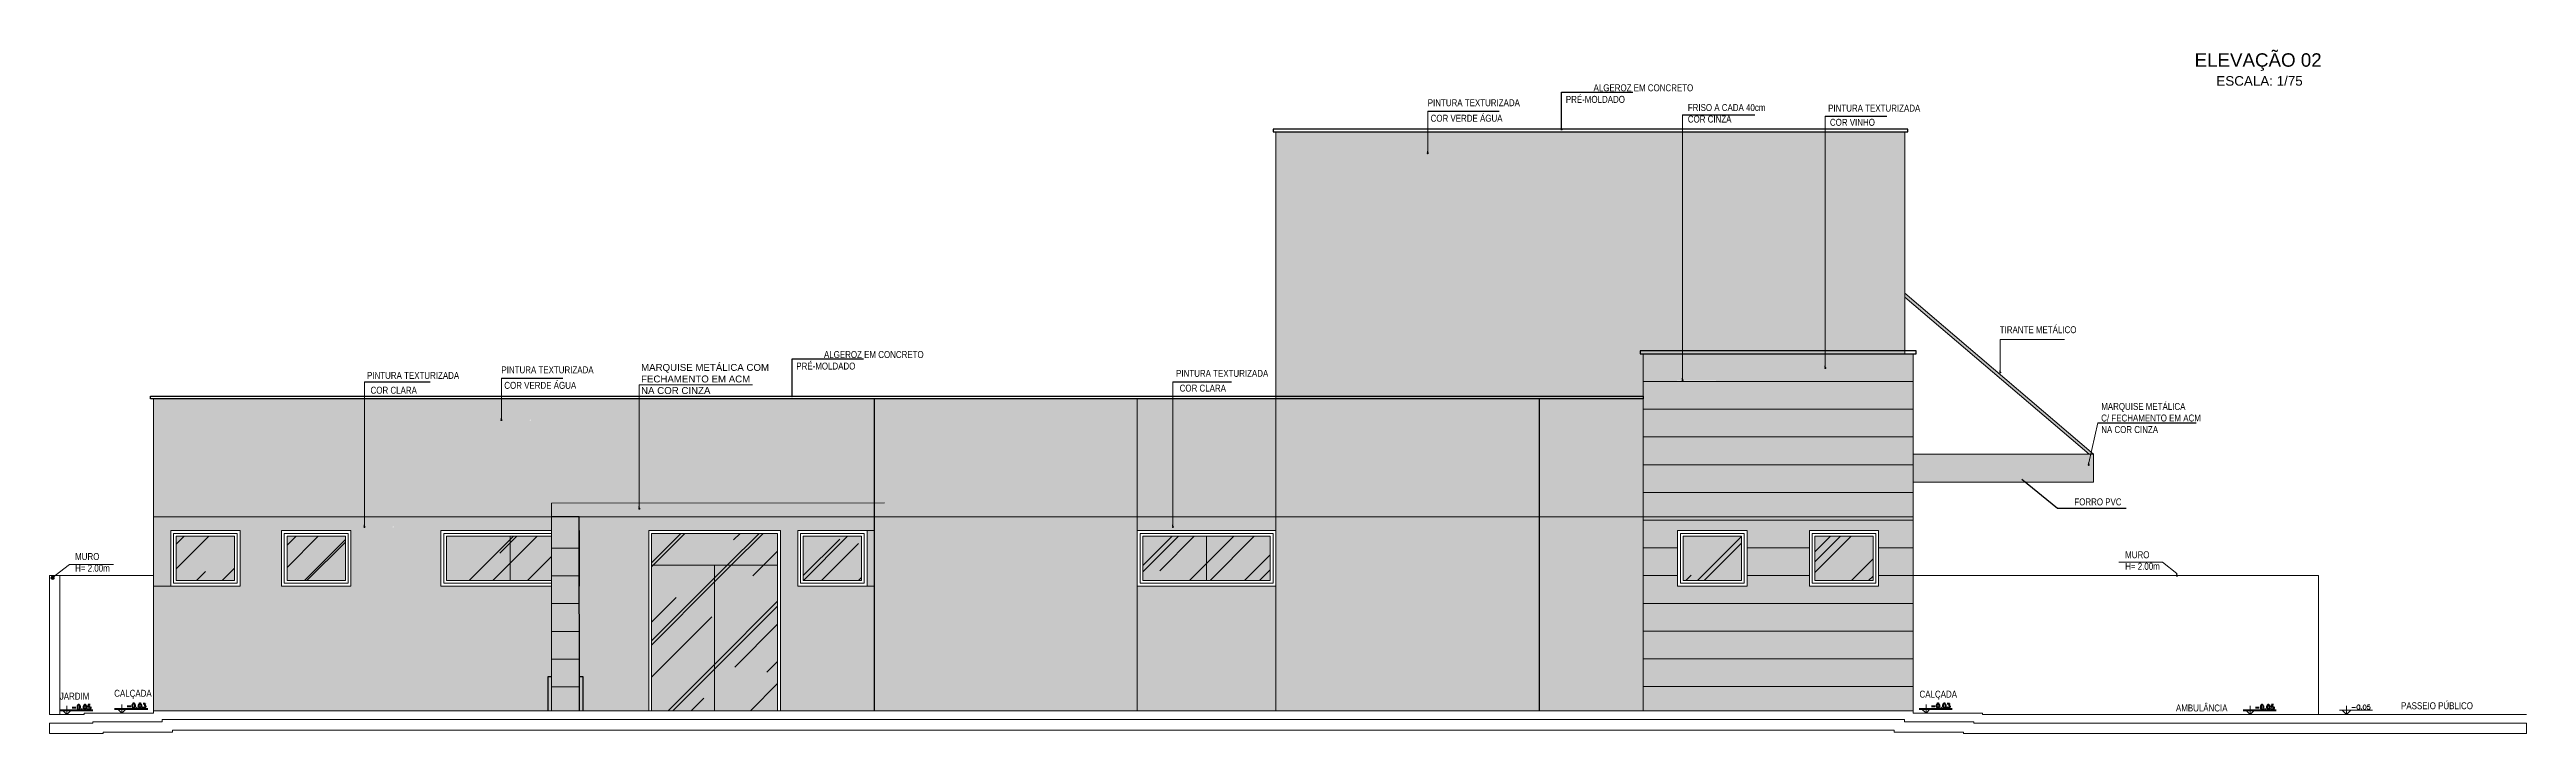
# Model space of a CAD drawing. Header units: inches. Extents: x 44775 to 44858.1, y 6760.4 to 6802.7.
# Drawn here: x 44780.32 to 44816.06, y 6771.89 to 6781.75 of the extents above; entities that cross this region are included whole.
import ezdxf

# ---------------------------------------------------------------- set-up
doc = ezdxf.new("R2010")
doc.units = ezdxf.units.IN
doc.header["$MEASUREMENT"] = 0
doc.layers.add('at_Entity', color=7, linetype='Continuous', lineweight=9)
for name, color, linetype in [('PA', 7, 'Continuous'), ('PENA3', 3, 'Continuous'), ('TEXTO 3', 2, 'Continuous'), ('TEXTO 4', 6, 'Continuous')]:
    doc.layers.add(name, color=color, linetype=linetype)
doc.styles.add('ARIAL', font='ARIALN.TTF')
doc.styles.add('style1', font='arial.ttf')
pattern_1 = [(45, (0.1073, 5.4537), (0.712763635, 1.900703028), [12.6, -1.68, 4.2, -0.84]), (45, (0.6003, 6.5407), (-1.383949392, 0.19601), [2.52, -0.2772, 5.04, -0.63]), (45, (-0.10056, 6.25556), (2.690682724, 3.486602117), [6.72, -1.176, 3.36, -0.84])]

msp = doc.modelspace()

# ---------------------------------------------------------------- texts
at = {"char_height": 0.1, "attachment_point": 7, "style": 'ARIAL'}
for s, insert in [('PINTURA TEXTURIZADA', (44800.2033, 6780.9298)), ('COR VERDE ÁGUA', (44800.2449, 6780.7064)), ('FRISO A CADA 40cm\\PCOR CINZA', (44803.9561, 6780.6941)), ('PINTURA TEXTURIZADA', (44805.9807, 6780.8515)), ('COR VINHO', (44806.0068, 6780.6477)), ('TIRANTE METÁLICO', (44808.4566, 6777.6573)), ('PINTURA TEXTURIZADA', (44784.8979, 6776.9979)), ('PINTURA TEXTURIZADA', (44786.8372, 6777.0785)), ('{\\fArial|b0|i0|c0|p34;MARQUISE METÁLICA COM\\PFECHAMENTO EM ACM\\PNA COR CINZA}', (44788.852, 6776.7803)), ('PINTURA TEXTURIZADA', (44796.5723, 6777.0279)), ('COR CLARA', (44784.9491, 6776.7849)), ('COR VERDE ÁGUA', (44786.8788, 6776.8551)), ('COR CLARA', (44796.6235, 6776.8149)), ('MARQUISE METÁLICA\\PC/ FECHAMENTO EM ACM\\PNA COR CINZA', (44809.921, 6776.2175)), ('MURO\\PH= 2.00m', (44780.6861, 6774.2197)), ('MURO\\PH= 2.00m', (44810.2668, 6774.2457)), ('JARDIM', (44780.4649, 6772.3732)), ('CALÇADA', (44781.2498, 6772.3858)), ('CALÇADA', (44807.2995, 6772.3732)), ('AMBULÂNCIA', (44810.9991, 6772.2034)), ('PASSEIO PÚBLICO', (44814.2476, 6772.2356))]:
    msp.add_mtext(s, dxfattribs=dict(at, insert=insert))
at = {"insert": (44809.5338, 6775.175), "char_height": 0.1, "width": 2.323553, "attachment_point": 7, "style": 'ARIAL'}
msp.add_mtext('FORRO PVC', dxfattribs=at)
at = {"layer": 'PA', "char_height": 0.1, "attachment_point": 7, "style": 'ARIAL'}
for insert in [(44802.196, 6780.9785), (44791.0916, 6777.1327)]:
    msp.add_mtext('^IALGEROZ EM CONCRETO\\PPRÉ-MOLDADO', dxfattribs=dict(at, insert=insert))
at = {"layer": 'TEXTO 3', "insert": (44812.2058, 6781.2952), "char_height": 0.138255, "attachment_point": 5}
msp.add_mtext('{\\fArial|b0|i0|c0|p34;\\C2;ESCALA: 1/75}', dxfattribs=at)
at = {"layer": 'TEXTO 4', "insert": (44812.1852, 6781.5678), "char_height": 0.193557, "attachment_point": 5, "style": 'style1'}
msp.add_mtext('ELEVAÇÃO 02', dxfattribs=at)

# ---------------------------------------------------------------- blocks, each defined once
blk = doc.blocks.new('_DOT')
at = {"color": 0, "linetype": 'ByBlock'}
blk.add_line((-0.5, 0), (-1, 0), dxfattribs=at)
at = {"color": 0, "linetype": 'ByBlock', "const_width": 0.5}
blk.add_lwpolyline([(-0.25, 0, 1), (0.25, 0, 1)], format="xyb", close=True, dxfattribs=at)
blk = doc.blocks.new('FREPOKF')
at = {"layer": 'at_Entity', "color": 0, "lineweight": 211}
for p, q in [((44807.185, 6766.789), (44807.661, 6766.789)), ((44807.365, 6766.828), (44807.418, 6766.828)), ((44807.441, 6766.853), (44807.439, 6766.836)), ((44807.439, 6766.836), (44807.439, 6766.828)), ((44807.439, 6766.828), (44807.441, 6766.813)), ((44807.447, 6766.861), (44807.441, 6766.853)), ((44807.441, 6766.813), (44807.447, 6766.804)), ((44807.456, 6766.864), (44807.447, 6766.861)), ((44807.447, 6766.804), (44807.456, 6766.802)), ((44807.462, 6766.864), (44807.456, 6766.864)), ((44807.456, 6766.802), (44807.462, 6766.802)), ((44807.471, 6766.861), (44807.462, 6766.864)), ((44807.462, 6766.802), (44807.471, 6766.804)), ((44807.477, 6766.853), (44807.471, 6766.861)), ((44807.471, 6766.804), (44807.477, 6766.813)), ((44807.481, 6766.836), (44807.477, 6766.853)), ((44807.477, 6766.813), (44807.481, 6766.828)), ((44807.481, 6766.828), (44807.481, 6766.836)), ((44807.505, 6766.806), (44807.5, 6766.804)), ((44807.5, 6766.804), (44807.505, 6766.802)), ((44807.507, 6766.804), (44807.505, 6766.806)), ((44807.505, 6766.802), (44807.507, 6766.804)), ((44807.53, 6766.853), (44807.528, 6766.836)), ((44807.528, 6766.836), (44807.528, 6766.828)), ((44807.528, 6766.828), (44807.53, 6766.813)), ((44807.536, 6766.861), (44807.53, 6766.853)), ((44807.53, 6766.813), (44807.536, 6766.804)), ((44807.545, 6766.864), (44807.536, 6766.861)), ((44807.536, 6766.804), (44807.545, 6766.802)), ((44807.551, 6766.864), (44807.545, 6766.864)), ((44807.545, 6766.802), (44807.551, 6766.802)), ((44807.56, 6766.861), (44807.551, 6766.864)), ((44807.551, 6766.802), (44807.56, 6766.804)), ((44807.566, 6766.853), (44807.56, 6766.861)), ((44807.56, 6766.804), (44807.566, 6766.813)), ((44807.57, 6766.836), (44807.566, 6766.853)), ((44807.566, 6766.813), (44807.57, 6766.828)), ((44807.57, 6766.828), (44807.57, 6766.836)), ((44807.591, 6766.806), (44807.587, 6766.813)), ((44807.593, 6766.804), (44807.591, 6766.806)), ((44807.593, 6766.864), (44807.625, 6766.864)), ((44807.602, 6766.802), (44807.593, 6766.804)), ((44807.61, 6766.802), (44807.602, 6766.802)), ((44807.625, 6766.864), (44807.608, 6766.84)), ((44807.608, 6766.84), (44807.617, 6766.84)), ((44807.621, 6766.804), (44807.61, 6766.802)), ((44807.617, 6766.84), (44807.623, 6766.836)), ((44807.625, 6766.811), (44807.621, 6766.804)), ((44807.623, 6766.836), (44807.625, 6766.834)), ((44807.625, 6766.834), (44807.629, 6766.825)), ((44807.629, 6766.819), (44807.625, 6766.811)), ((44807.629, 6766.825), (44807.629, 6766.819))]:
    blk.add_line(p, q, dxfattribs=at)
at = {"layer": 'at_Entity', "color": 0}
for p, q in [((44807.223, 6766.789), (44807.287, 6766.728)), ((44807.287, 6766.789), (44807.223, 6766.789)), ((44807.287, 6766.789), (44807.223, 6766.789)), ((44807.223, 6766.789), (44807.287, 6766.728)), ((44807.287, 6766.728), (44807.287, 6766.853)), ((44807.287, 6766.728), (44807.287, 6766.789)), ((44807.287, 6766.728), (44807.348, 6766.789))]:
    blk.add_line(p, q, dxfattribs=at)
blk = doc.blocks.new('EOIJF')
at = {"layer": 'at_Entity', "color": 0, "lineweight": 211}
for p, q in [((44811.862, 6766.768), (44812.338, 6766.768)), ((44812.039, 6766.809), (44812.094, 6766.809)), ((44812.118, 6766.832), (44812.115, 6766.817)), ((44812.115, 6766.817), (44812.115, 6766.809)), ((44812.115, 6766.809), (44812.118, 6766.794)), ((44812.124, 6766.84), (44812.118, 6766.832)), ((44812.118, 6766.794), (44812.124, 6766.785)), ((44812.132, 6766.844), (44812.124, 6766.84)), ((44812.124, 6766.785), (44812.132, 6766.781)), ((44812.139, 6766.844), (44812.132, 6766.844)), ((44812.132, 6766.781), (44812.139, 6766.781)), ((44812.147, 6766.84), (44812.139, 6766.844)), ((44812.139, 6766.781), (44812.147, 6766.785)), ((44812.154, 6766.832), (44812.147, 6766.84)), ((44812.147, 6766.785), (44812.154, 6766.794)), ((44812.156, 6766.817), (44812.154, 6766.832)), ((44812.154, 6766.794), (44812.156, 6766.809)), ((44812.156, 6766.809), (44812.156, 6766.817)), ((44812.181, 6766.787), (44812.177, 6766.785)), ((44812.177, 6766.785), (44812.181, 6766.781)), ((44812.183, 6766.785), (44812.181, 6766.787)), ((44812.181, 6766.781), (44812.183, 6766.785)), ((44812.206, 6766.832), (44812.204, 6766.817)), ((44812.204, 6766.817), (44812.204, 6766.809)), ((44812.204, 6766.809), (44812.206, 6766.794)), ((44812.213, 6766.84), (44812.206, 6766.832)), ((44812.206, 6766.794), (44812.213, 6766.785)), ((44812.221, 6766.844), (44812.213, 6766.84)), ((44812.213, 6766.785), (44812.221, 6766.781)), ((44812.228, 6766.844), (44812.221, 6766.844)), ((44812.221, 6766.781), (44812.228, 6766.781)), ((44812.236, 6766.84), (44812.228, 6766.844)), ((44812.228, 6766.781), (44812.236, 6766.785)), ((44812.242, 6766.832), (44812.236, 6766.84)), ((44812.236, 6766.785), (44812.242, 6766.794)), ((44812.247, 6766.817), (44812.242, 6766.832)), ((44812.242, 6766.794), (44812.247, 6766.809)), ((44812.247, 6766.809), (44812.247, 6766.817)), ((44812.266, 6766.787), (44812.264, 6766.794)), ((44812.27, 6766.844), (44812.266, 6766.817)), ((44812.266, 6766.817), (44812.27, 6766.819)), ((44812.27, 6766.785), (44812.266, 6766.787)), ((44812.3, 6766.844), (44812.27, 6766.844)), ((44812.27, 6766.819), (44812.278, 6766.823)), ((44812.278, 6766.781), (44812.27, 6766.785)), ((44812.278, 6766.823), (44812.287, 6766.823)), ((44812.287, 6766.781), (44812.278, 6766.781)), ((44812.287, 6766.823), (44812.295, 6766.819)), ((44812.295, 6766.785), (44812.287, 6766.781)), ((44812.295, 6766.819), (44812.302, 6766.815)), ((44812.302, 6766.789), (44812.295, 6766.785)), ((44812.302, 6766.815), (44812.306, 6766.804)), ((44812.306, 6766.8), (44812.302, 6766.789)), ((44812.306, 6766.804), (44812.306, 6766.8))]:
    blk.add_line(p, q, dxfattribs=at)
at = {"layer": 'at_Entity', "color": 0}
for p, q in [((44811.9, 6766.768), (44811.963, 6766.709)), ((44811.963, 6766.768), (44811.9, 6766.768)), ((44811.963, 6766.768), (44811.9, 6766.768)), ((44811.9, 6766.768), (44811.963, 6766.709)), ((44811.963, 6766.709), (44811.963, 6766.832)), ((44811.963, 6766.709), (44811.963, 6766.768)), ((44811.963, 6766.709), (44812.024, 6766.768))]:
    blk.add_line(p, q, dxfattribs=at)
blk = doc.blocks.new('RIJF')
at = {"layer": 'at_Entity', "color": 0}
for p, q in [((44813.25, 6766.768), (44813.728, 6766.768)), ((44813.29, 6766.768), (44813.351, 6766.709)), ((44813.351, 6766.768), (44813.29, 6766.768)), ((44813.351, 6766.768), (44813.29, 6766.768)), ((44813.29, 6766.768), (44813.351, 6766.709)), ((44813.351, 6766.709), (44813.351, 6766.832)), ((44813.351, 6766.709), (44813.351, 6766.768)), ((44813.351, 6766.709), (44813.415, 6766.768)), ((44813.43, 6766.809), (44813.485, 6766.809)), ((44813.508, 6766.832), (44813.504, 6766.817)), ((44813.504, 6766.817), (44813.504, 6766.809)), ((44813.504, 6766.809), (44813.508, 6766.794)), ((44813.514, 6766.84), (44813.508, 6766.832)), ((44813.508, 6766.794), (44813.514, 6766.785)), ((44813.523, 6766.844), (44813.514, 6766.84)), ((44813.514, 6766.785), (44813.523, 6766.781)), ((44813.529, 6766.844), (44813.523, 6766.844)), ((44813.523, 6766.781), (44813.529, 6766.781)), ((44813.537, 6766.84), (44813.529, 6766.844)), ((44813.529, 6766.781), (44813.537, 6766.785)), ((44813.544, 6766.832), (44813.537, 6766.84)), ((44813.537, 6766.785), (44813.544, 6766.794)), ((44813.546, 6766.817), (44813.544, 6766.832)), ((44813.544, 6766.794), (44813.546, 6766.809)), ((44813.546, 6766.809), (44813.546, 6766.817)), ((44813.569, 6766.787), (44813.567, 6766.785)), ((44813.567, 6766.785), (44813.569, 6766.781)), ((44813.573, 6766.785), (44813.569, 6766.787)), ((44813.569, 6766.781), (44813.573, 6766.785)), ((44813.597, 6766.832), (44813.595, 6766.817)), ((44813.595, 6766.817), (44813.595, 6766.809)), ((44813.595, 6766.809), (44813.597, 6766.794)), ((44813.603, 6766.84), (44813.597, 6766.832)), ((44813.597, 6766.794), (44813.603, 6766.785)), ((44813.612, 6766.844), (44813.603, 6766.84)), ((44813.603, 6766.785), (44813.612, 6766.781)), ((44813.618, 6766.844), (44813.612, 6766.844)), ((44813.612, 6766.781), (44813.618, 6766.781)), ((44813.626, 6766.84), (44813.618, 6766.844)), ((44813.618, 6766.781), (44813.626, 6766.785)), ((44813.633, 6766.832), (44813.626, 6766.84)), ((44813.626, 6766.785), (44813.633, 6766.794)), ((44813.635, 6766.817), (44813.633, 6766.832)), ((44813.633, 6766.794), (44813.635, 6766.809)), ((44813.635, 6766.809), (44813.635, 6766.817)), ((44813.656, 6766.787), (44813.654, 6766.794)), ((44813.66, 6766.844), (44813.656, 6766.817)), ((44813.656, 6766.817), (44813.66, 6766.819)), ((44813.66, 6766.785), (44813.656, 6766.787)), ((44813.69, 6766.844), (44813.66, 6766.844)), ((44813.66, 6766.819), (44813.669, 6766.823)), ((44813.669, 6766.781), (44813.66, 6766.785)), ((44813.669, 6766.823), (44813.677, 6766.823)), ((44813.677, 6766.781), (44813.669, 6766.781)), ((44813.677, 6766.823), (44813.686, 6766.819)), ((44813.686, 6766.785), (44813.677, 6766.781)), ((44813.686, 6766.819), (44813.692, 6766.815)), ((44813.692, 6766.789), (44813.686, 6766.785)), ((44813.692, 6766.815), (44813.694, 6766.804)), ((44813.694, 6766.8), (44813.692, 6766.789)), ((44813.694, 6766.804), (44813.694, 6766.8))]:
    blk.add_line(p, q, dxfattribs=at)
blk = doc.blocks.new('VORJG')
at = {"layer": 'at_Entity', "color": 0, "lineweight": 211}
for p, q in [((44780.358, 6766.768), (44780.834, 6766.768)), ((44780.537, 6766.809), (44780.59, 6766.809)), ((44780.614, 6766.832), (44780.611, 6766.817)), ((44780.611, 6766.817), (44780.611, 6766.809)), ((44780.611, 6766.809), (44780.614, 6766.794)), ((44780.62, 6766.84), (44780.614, 6766.832)), ((44780.614, 6766.794), (44780.62, 6766.785)), ((44780.628, 6766.844), (44780.62, 6766.84)), ((44780.62, 6766.785), (44780.628, 6766.781)), ((44780.635, 6766.844), (44780.628, 6766.844)), ((44780.628, 6766.781), (44780.635, 6766.781)), ((44780.643, 6766.84), (44780.635, 6766.844)), ((44780.635, 6766.781), (44780.643, 6766.785)), ((44780.65, 6766.832), (44780.643, 6766.84)), ((44780.643, 6766.785), (44780.65, 6766.794)), ((44780.652, 6766.817), (44780.65, 6766.832)), ((44780.65, 6766.794), (44780.652, 6766.809)), ((44780.652, 6766.809), (44780.652, 6766.817)), ((44780.677, 6766.787), (44780.673, 6766.785)), ((44780.673, 6766.785), (44780.677, 6766.781)), ((44780.679, 6766.785), (44780.677, 6766.787)), ((44780.677, 6766.781), (44780.679, 6766.785)), ((44780.702, 6766.832), (44780.7, 6766.817)), ((44780.7, 6766.817), (44780.7, 6766.809)), ((44780.7, 6766.809), (44780.702, 6766.794)), ((44780.709, 6766.84), (44780.702, 6766.832)), ((44780.702, 6766.794), (44780.709, 6766.785)), ((44780.717, 6766.844), (44780.709, 6766.84)), ((44780.709, 6766.785), (44780.717, 6766.781)), ((44780.724, 6766.844), (44780.717, 6766.844)), ((44780.717, 6766.781), (44780.724, 6766.781)), ((44780.732, 6766.84), (44780.724, 6766.844)), ((44780.724, 6766.781), (44780.732, 6766.785)), ((44780.738, 6766.832), (44780.732, 6766.84)), ((44780.732, 6766.785), (44780.738, 6766.794)), ((44780.743, 6766.817), (44780.738, 6766.832)), ((44780.738, 6766.794), (44780.743, 6766.809)), ((44780.743, 6766.809), (44780.743, 6766.817)), ((44780.762, 6766.787), (44780.76, 6766.794)), ((44780.766, 6766.844), (44780.762, 6766.817)), ((44780.762, 6766.817), (44780.766, 6766.819)), ((44780.766, 6766.785), (44780.762, 6766.787)), ((44780.796, 6766.844), (44780.766, 6766.844)), ((44780.766, 6766.819), (44780.774, 6766.823)), ((44780.774, 6766.781), (44780.766, 6766.785)), ((44780.774, 6766.823), (44780.783, 6766.823)), ((44780.783, 6766.781), (44780.774, 6766.781)), ((44780.783, 6766.823), (44780.793, 6766.819)), ((44780.793, 6766.785), (44780.783, 6766.781)), ((44780.793, 6766.819), (44780.798, 6766.815)), ((44780.798, 6766.789), (44780.793, 6766.785)), ((44780.798, 6766.815), (44780.802, 6766.804)), ((44780.802, 6766.8), (44780.798, 6766.789)), ((44780.802, 6766.804), (44780.802, 6766.8)), ((44781.149, 6766.789), (44781.627, 6766.789)), ((44781.329, 6766.828), (44781.384, 6766.828)), ((44781.407, 6766.853), (44781.403, 6766.836)), ((44781.403, 6766.836), (44781.403, 6766.828)), ((44781.403, 6766.828), (44781.407, 6766.813)), ((44781.413, 6766.861), (44781.407, 6766.853)), ((44781.407, 6766.813), (44781.413, 6766.804)), ((44781.422, 6766.864), (44781.413, 6766.861)), ((44781.413, 6766.804), (44781.422, 6766.802)), ((44781.428, 6766.864), (44781.422, 6766.864)), ((44781.422, 6766.802), (44781.428, 6766.802)), ((44781.437, 6766.861), (44781.428, 6766.864)), ((44781.428, 6766.802), (44781.437, 6766.804)), ((44781.443, 6766.853), (44781.437, 6766.861)), ((44781.437, 6766.804), (44781.443, 6766.813)), ((44781.445, 6766.836), (44781.443, 6766.853)), ((44781.443, 6766.813), (44781.445, 6766.828)), ((44781.445, 6766.828), (44781.445, 6766.836)), ((44781.468, 6766.806), (44781.466, 6766.804)), ((44781.466, 6766.804), (44781.468, 6766.802)), ((44781.473, 6766.804), (44781.468, 6766.806)), ((44781.468, 6766.802), (44781.473, 6766.804)), ((44781.496, 6766.853), (44781.494, 6766.836)), ((44781.494, 6766.836), (44781.494, 6766.828)), ((44781.494, 6766.828), (44781.496, 6766.813)), ((44781.502, 6766.861), (44781.496, 6766.853)), ((44781.496, 6766.813), (44781.502, 6766.804)), ((44781.511, 6766.864), (44781.502, 6766.861)), ((44781.502, 6766.804), (44781.511, 6766.802)), ((44781.517, 6766.864), (44781.511, 6766.864)), ((44781.511, 6766.802), (44781.517, 6766.802)), ((44781.526, 6766.861), (44781.517, 6766.864)), ((44781.517, 6766.802), (44781.526, 6766.804)), ((44781.532, 6766.853), (44781.526, 6766.861)), ((44781.526, 6766.804), (44781.532, 6766.813)), ((44781.534, 6766.836), (44781.532, 6766.853)), ((44781.532, 6766.813), (44781.534, 6766.828)), ((44781.534, 6766.828), (44781.534, 6766.836)), ((44781.555, 6766.806), (44781.553, 6766.813)), ((44781.559, 6766.804), (44781.555, 6766.806)), ((44781.559, 6766.864), (44781.591, 6766.864)), ((44781.568, 6766.802), (44781.559, 6766.804)), ((44781.576, 6766.802), (44781.568, 6766.802)), ((44781.591, 6766.864), (44781.574, 6766.84)), ((44781.574, 6766.84), (44781.583, 6766.84)), ((44781.585, 6766.804), (44781.576, 6766.802)), ((44781.583, 6766.84), (44781.589, 6766.836)), ((44781.591, 6766.811), (44781.585, 6766.804)), ((44781.589, 6766.836), (44781.591, 6766.834)), ((44781.591, 6766.834), (44781.593, 6766.825)), ((44781.593, 6766.819), (44781.591, 6766.811)), ((44781.593, 6766.825), (44781.593, 6766.819))]:
    blk.add_line(p, q, dxfattribs=at)
at = {"layer": 'at_Entity', "color": 0}
for p, q in [((44780.396, 6766.768), (44780.459, 6766.709)), ((44780.459, 6766.768), (44780.396, 6766.768)), ((44780.459, 6766.768), (44780.396, 6766.768)), ((44780.396, 6766.768), (44780.459, 6766.709)), ((44780.459, 6766.709), (44780.459, 6766.832)), ((44780.459, 6766.709), (44780.459, 6766.768)), ((44780.459, 6766.709), (44780.52, 6766.768)), ((44781.189, 6766.789), (44781.251, 6766.728)), ((44781.251, 6766.789), (44781.189, 6766.789)), ((44781.251, 6766.789), (44781.189, 6766.789)), ((44781.189, 6766.789), (44781.251, 6766.728)), ((44781.251, 6766.728), (44781.251, 6766.853)), ((44781.251, 6766.728), (44781.251, 6766.789)), ((44781.251, 6766.728), (44781.314, 6766.789))]:
    blk.add_line(p, q, dxfattribs=at)

# ---------------------------------------------------------------- hatches: boundary and pattern name
h = msp.add_hatch()
h.set_pattern_fill('AR-RROOF', color=256, scale=0.84, angle=45)
h.set_pattern_definition(pattern_1)
h.paths.add_polyline_path([(44782.9851, 6774.7317), (44782.1472, 6774.7317), (44782.145, 6774.7296), (44782.145, 6774.0926), (44782.9851, 6774.0926)])
h = msp.add_hatch()
h.set_pattern_fill('AR-RROOF', color=256, scale=0.84, angle=45)
h.set_pattern_definition(pattern_1)
h.paths.add_polyline_path([(44784.5849, 6774.7317), (44783.7469, 6774.7317), (44783.7448, 6774.7296), (44783.7448, 6774.0926), (44784.5849, 6774.0926)])
h = msp.add_hatch()
h.set_pattern_fill('AR-RROOF', color=256, scale=0.84, angle=45)
h.set_pattern_definition(pattern_1)
h.paths.add_polyline_path([(44786.9633, 6774.7317), (44786.0449, 6774.7317), (44786.0449, 6774.0926), (44786.9633, 6774.0926)])
h = msp.add_hatch()
h.set_pattern_fill('AR-RROOF', color=256, scale=0.84, angle=45)
h.set_pattern_definition(pattern_1)
h.paths.add_polyline_path([(44787.562, 6774.7317), (44786.9633, 6774.7317), (44786.9633, 6774.0926), (44787.562, 6774.0926)])
h = msp.add_hatch()
h.set_pattern_fill('AR-RROOF', color=256, scale=0.84, angle=45)
h.set_pattern_definition(pattern_1)
h.paths.add_polyline_path([(44790.823, 6774.7719), (44789.0032, 6774.7719), (44789.0032, 6774.3127), (44790.823, 6774.3127)])
h = msp.add_hatch()
h.set_pattern_fill('AR-RROOF', color=256, scale=0.84, angle=45)
h.set_pattern_definition(pattern_1)
h.paths.add_polyline_path([(44792.0334, 6774.7317), (44791.1933, 6774.7317), (44791.1933, 6774.0926), (44792.0334, 6774.0926)])
h = msp.add_hatch()
h.set_pattern_fill('AR-RROOF', color=256, scale=0.84, angle=45)
h.set_pattern_definition(pattern_1)
h.paths.add_polyline_path([(44797.0125, 6774.7317), (44796.092, 6774.7317), (44796.092, 6774.0926), (44797.0125, 6774.0926)])
h = msp.add_hatch()
h.set_pattern_fill('AR-RROOF', color=256, scale=0.84, angle=45)
h.set_pattern_definition(pattern_1)
h.paths.add_polyline_path([(44797.9309, 6774.7317), (44797.0125, 6774.7317), (44797.0125, 6774.0926), (44797.9309, 6774.0926)])
h = msp.add_hatch()
h.set_pattern_fill('AR-RROOF', color=256, scale=0.84, angle=45)
h.set_pattern_definition(pattern_1)
h.paths.add_polyline_path([(44804.7298, 6774.7317), (44803.8919, 6774.7317), (44803.8897, 6774.7296), (44803.8897, 6774.0926), (44804.7298, 6774.0926)])
h = msp.add_hatch()
h.set_pattern_fill('AR-RROOF', color=256, scale=0.84, angle=45)
h.set_pattern_definition(pattern_1)
h.paths.add_polyline_path([(44806.63, 6774.7317), (44805.79, 6774.7317), (44805.79, 6774.0926), (44806.63, 6774.0926)])
h = msp.add_hatch()
h.set_pattern_fill('AR-RROOF', color=256, scale=0.84, angle=45)
h.set_pattern_definition(pattern_1)
h.paths.add_polyline_path([(44789.9131, 6774.3127), (44789.0032, 6774.3127), (44789.0032, 6772.2114), (44789.9131, 6772.2114)])
h = msp.add_hatch()
h.set_pattern_fill('AR-RROOF', color=256, scale=0.84, angle=45)
h.set_pattern_definition(pattern_1)
h.paths.add_polyline_path([(44790.823, 6774.3127), (44789.9131, 6774.3127), (44789.9131, 6772.2114), (44790.823, 6772.2114)])
at = {"true_color": 0x727679}
h = msp.add_hatch(color=8, dxfattribs=at)
h.dxf.hatch_style = 1
h.paths.add_polyline_path([(44787.562, 6772.7099), (44787.5111, 6772.7099), (44787.5111, 6772.2099), (44787.562, 6772.2099)])
h.paths.add_polyline_path([(44788.0108, 6772.7099), (44787.9621, 6772.7099), (44787.9621, 6772.2099), (44788.0108, 6772.2099)])
at = {"layer": 'at_Entity', "true_color": 0xaca072}
h = msp.add_hatch(color=33, dxfattribs=at)
h.dxf.hatch_style = 1
h.paths.add_polyline_path([(44803.8813, 6780.5614), (44800.2036, 6780.5614), (44800.2036, 6780.2842), (44800.2036, 6780.2617, -1), (44800.2036, 6780.2467, -1), (44800.2036, 6780.2617), (44800.2036, 6780.2842), (44800.2036, 6780.5614), (44798.0113, 6780.5614), (44798.0113, 6776.7123), (44802.6095, 6776.7123), (44803.3099, 6776.7123), (44803.3099, 6777.3619), (44803.8813, 6777.3619)])
h = msp.add_hatch(color=33, dxfattribs=at)
h.dxf.hatch_style = 1
h.paths.add_polyline_path([(44805.9402, 6780.5614), (44803.8813, 6780.5614), (44803.8813, 6777.3619), (44805.9402, 6777.3619)])
h = msp.add_hatch(color=33, dxfattribs=at)
h.dxf.hatch_style = 1
h.paths.add_polyline_path([(44807.0892, 6780.5614), (44805.9402, 6780.5614), (44805.9402, 6777.3619), (44807.0892, 6777.3619)])
h = msp.add_hatch(color=33, dxfattribs=at)
h.dxf.hatch_style = 1
h.paths.add_polyline_path([(44785.2768, 6776.7123), (44781.8149, 6776.7123), (44781.8149, 6775.011), (44785.2768, 6775.011)])
h = msp.add_hatch(color=33, dxfattribs=at)
h.dxf.hatch_style = 1
h.paths.add_polyline_path([(44792.2133, 6776.7123), (44785.2768, 6776.7123), (44785.2768, 6775.011), (44792.2133, 6775.011)])
h.paths.add_polyline_path([(44787.2532, 6776.3976, -1), (44787.2532, 6776.4126, -1)], flags=16)
h = msp.add_hatch(color=33, dxfattribs=at)
h.dxf.hatch_style = 1
h.paths.add_polyline_path([(44796.0116, 6776.7123), (44792.2133, 6776.7123), (44792.2133, 6775.011), (44796.0116, 6775.011)])
h = msp.add_hatch(color=33, dxfattribs=at)
h.dxf.hatch_style = 1
h.paths.add_polyline_path([(44801.8096, 6776.7123), (44798.0113, 6776.7123), (44798.0113, 6775.011), (44801.8096, 6775.011)])
h = msp.add_hatch(color=33, dxfattribs=at)
h.dxf.hatch_style = 1
h.paths.add_polyline_path([(44803.3099, 6776.7123), (44801.8096, 6776.7123), (44801.8096, 6775.011), (44802.6095, 6775.011), (44803.3099, 6775.011)])
at = {"layer": 'PA'}
h = msp.add_hatch(color=253, dxfattribs=at)
h.dxf.hatch_style = 1
h.paths.add_polyline_path([(44807.0892, 6778.2338), (44807.0892, 6778.1787), (44809.7449, 6775.9124), (44809.7691, 6775.9124), (44809.7756, 6775.9404)])
at = {"layer": 'PA', "true_color": 0x4f7538}
h = msp.add_hatch(color=87, dxfattribs=at)
h.dxf.hatch_style = 1
h.paths.add_polyline_path([(44803.8813, 6777.3619), (44803.3099, 6777.3619), (44803.3099, 6776.962), (44803.8813, 6776.9732, -0.9997033), (44803.8813, 6776.9882), (44803.8813, 6777.0107)])
h = msp.add_hatch(color=87, dxfattribs=at)
h.dxf.hatch_style = 1
h.paths.add_polyline_path([(44805.9402, 6777.187), (44805.9402, 6777.3619), (44803.8813, 6777.3619), (44803.8813, 6777.0107), (44803.8813, 6776.9882, -1.0002968), (44803.8813, 6776.9732), (44807.2098, 6776.962), (44807.2098, 6777.3619), (44805.9402, 6777.3619), (44805.9402, 6777.187), (44805.9402, 6777.1645, -1), (44805.9402, 6777.1495, -1), (44805.9402, 6777.1645)])
h = msp.add_hatch(color=87, dxfattribs=at)
h.dxf.hatch_style = 1
h.paths.add_polyline_path([(44807.2098, 6776.962), (44803.3099, 6776.962), (44803.3099, 6776.5621), (44807.2098, 6776.5621)])
at = {"layer": 'PA', "true_color": 0xd1cfbd}
h = msp.add_hatch(color=9, dxfattribs=at)
h.dxf.hatch_style = 1
h.paths.add_polyline_path([(44798.0113, 6776.7123), (44796.5258, 6776.7123), (44796.5258, 6774.8946), (44796.5258, 6774.8721, -1), (44796.5258, 6774.8571, -1), (44796.5258, 6774.8721), (44796.5258, 6774.8946), (44796.5258, 6776.7123), (44796.0116, 6776.7123), (44796.0116, 6774.8121), (44798.0113, 6774.8121)])
at = {"layer": 'PA', "true_color": 0x4f7538}
h = msp.add_hatch(color=87, dxfattribs=at)
h.dxf.hatch_style = 1
h.paths.add_polyline_path([(44807.2098, 6776.5621), (44803.3099, 6776.5621), (44803.3099, 6776.1621), (44807.2098, 6776.1621)])
h = msp.add_hatch(color=87, dxfattribs=at)
h.dxf.hatch_style = 1
h.paths.add_polyline_path([(44807.2098, 6776.1621), (44803.3099, 6776.1621), (44803.3099, 6775.7622), (44807.2098, 6775.7622)])
h = msp.add_hatch(color=87, dxfattribs=at)
h.dxf.hatch_style = 1
h.paths.add_polyline_path([(44807.2098, 6775.7622), (44803.3099, 6775.7622), (44803.3099, 6775.3623), (44807.2098, 6775.3623)])
at = {"layer": 'PA'}
h = msp.add_hatch(color=252, dxfattribs=at)
h.dxf.hatch_style = 1
h.paths.add_polyline_path([(44809.8084, 6775.9124), (44809.7691, 6775.9124), (44809.7407, 6775.7897), (44809.7407, 6775.7672, -1), (44809.7407, 6775.7522, -1), (44809.7407, 6775.7672), (44809.7407, 6775.7897), (44809.7691, 6775.9124), (44807.2098, 6775.9124), (44807.2098, 6775.5125), (44809.8084, 6775.5125)])
at = {"layer": 'PA', "true_color": 0x4f7538}
h = msp.add_hatch(color=87, dxfattribs=at)
h.dxf.hatch_style = 1
h.paths.add_polyline_path([(44807.2098, 6775.3623), (44803.3099, 6775.3623), (44803.3099, 6774.9623), (44807.2098, 6774.9623)])
at = {"layer": 'PA', "true_color": 0xd1cfbd}
h = msp.add_hatch(color=9, dxfattribs=at)
h.dxf.hatch_style = 1
edge = h.paths.add_edge_path()
edge.add_line((44788.963, 6774.8121), (44790.8632, 6774.8121))
edge.add_line((44790.8632, 6774.8121), (44790.8632, 6772.2114))
edge.add_line((44790.8632, 6772.2114), (44792.2133, 6772.2114))
edge.add_line((44792.2133, 6772.2114), (44792.2133, 6774.0122))
edge.add_line((44792.2133, 6774.0122), (44792.1138, 6774.0122))
edge.add_line((44792.1138, 6774.0122), (44791.1129, 6774.0122))
edge.add_line((44791.1129, 6774.0122), (44791.1129, 6774.8121))
edge.add_line((44791.1129, 6774.8121), (44792.1138, 6774.8121))
edge.add_line((44792.1138, 6774.8121), (44792.2133, 6774.8121))
edge.add_line((44792.2133, 6774.8121), (44792.2133, 6775.011))
edge.add_line((44792.2133, 6775.011), (44785.2768, 6775.011))
edge.add_line((44785.2768, 6775.011), (44785.2768, 6774.8946))
edge.add_line((44785.2768, 6774.8946), (44785.2768, 6774.8721))
edge.add_arc((44785.2768, 6774.8646), 0.0075, -89.96599, 90.03401, ccw=False)
edge.add_arc((44785.2768, 6774.8646), 0.0075, 90.03401, 270.03401, ccw=False)
edge.add_line((44785.2768, 6774.8721), (44785.2768, 6774.8946))
edge.add_line((44785.2768, 6774.8946), (44785.2768, 6775.011))
edge.add_line((44785.2768, 6775.011), (44781.8149, 6775.011))
edge.add_line((44781.8149, 6775.011), (44781.8149, 6774.0122))
edge.add_line((44781.8149, 6774.0122), (44782.0646, 6774.0122))
edge.add_line((44782.0646, 6774.0122), (44782.0646, 6774.8121))
edge.add_line((44782.0646, 6774.8121), (44783.0655, 6774.8121))
edge.add_line((44783.0655, 6774.8121), (44783.0655, 6774.0122))
edge.add_line((44783.0655, 6774.0122), (44782.0646, 6774.0122))
edge.add_line((44782.0646, 6774.0122), (44781.8149, 6774.0122))
edge.add_line((44781.8149, 6774.0122), (44781.8149, 6773.9127))
edge.add_line((44781.8149, 6773.9127), (44781.8149, 6772.2114))
edge.add_line((44781.8149, 6772.2114), (44788.963, 6772.2114))
edge.add_line((44788.963, 6772.2114), (44788.963, 6774.8121))
h.paths.add_polyline_path([(44785.9645, 6774.0122), (44785.9645, 6774.8121), (44787.9642, 6774.8121), (44787.9642, 6774.0122)], flags=16)
h.paths.add_polyline_path([(44786.0047, 6774.0524), (44786.0047, 6774.7719), (44787.924, 6774.7719), (44787.924, 6774.0524)], flags=0)
h.paths.add_polyline_path([(44786.0449, 6774.0926), (44786.0449, 6774.7317), (44787.8838, 6774.7317), (44787.8838, 6774.0926)], flags=0)
h.paths.add_polyline_path([(44786.9633, 6774.0926), (44786.0449, 6774.0926), (44786.0449, 6774.7317), (44786.9633, 6774.7317), (44787.8838, 6774.7317), (44787.8838, 6774.0926)], flags=0)
h.paths.add_polyline_path([(44784.6653, 6774.0122), (44783.6644, 6774.0122), (44783.6644, 6774.8121), (44784.6653, 6774.8121)], flags=16)
h.paths.add_polyline_path([(44784.6251, 6774.0524), (44783.7046, 6774.0524), (44783.7046, 6774.7719), (44784.6251, 6774.7719)], flags=0)
h.paths.add_polyline_path([(44784.5849, 6774.0926), (44783.7448, 6774.0926), (44783.7448, 6774.7317), (44784.5849, 6774.7317)], flags=0)
at = {"layer": 'PA', "true_color": 0x85856b}
h = msp.add_hatch(color=8, dxfattribs=at)
h.dxf.hatch_style = 1
h.paths.add_polyline_path([(44792.3641, 6775.2102), (44789.659, 6775.2102), (44789.5706, 6775.0112), (44792.3641, 6775.0112)])
h.paths.add_polyline_path([(44789.659, 6775.2102), (44787.5609, 6775.2098), (44787.5609, 6775.0107), (44789.5706, 6775.0112)])
at = {"layer": 'PA', "true_color": 0x4f7538}
h = msp.add_hatch(color=87, dxfattribs=at)
h.dxf.hatch_style = 1
h.paths.add_polyline_path([(44787.9621, 6772.5593), (44787.562, 6772.5593), (44787.562, 6772.2099), (44787.9621, 6772.2099)])
h.paths.add_polyline_path([(44787.9621, 6772.9594), (44787.562, 6772.9594), (44787.562, 6772.5593), (44787.9621, 6772.5593)])
h.paths.add_polyline_path([(44787.9621, 6773.3596), (44787.562, 6773.3596), (44787.562, 6772.9594), (44787.9621, 6772.9594)])
h.paths.add_polyline_path([(44787.9621, 6773.7598), (44787.562, 6773.7598), (44787.562, 6773.3596), (44787.9621, 6773.3596)])
h.paths.add_polyline_path([(44787.9621, 6774.16), (44787.562, 6774.16), (44787.562, 6773.7598), (44787.9621, 6773.7598)])
h.paths.add_polyline_path([(44787.9621, 6774.5602), (44787.562, 6774.5602), (44787.562, 6774.16), (44787.9621, 6774.16)])
h.paths.add_polyline_path([(44787.9621, 6775.011), (44787.562, 6775.011), (44787.562, 6774.5602), (44787.9621, 6774.5602)])
at = {"layer": 'PA', "true_color": 0xd1cfbd}
h = msp.add_hatch(color=9, dxfattribs=at)
h.dxf.hatch_style = 1
h.paths.add_polyline_path([(44796.0116, 6775.011), (44792.2133, 6775.011), (44792.2133, 6772.2114), (44796.0116, 6772.2114)])
h = msp.add_hatch(color=9, dxfattribs=at)
h.dxf.hatch_style = 1
h.paths.add_polyline_path([(44801.8096, 6775.011), (44798.0113, 6775.011), (44798.0113, 6772.2114), (44801.8096, 6772.2114)])
h = msp.add_hatch(color=9, dxfattribs=at)
h.dxf.hatch_style = 1
h.paths.add_polyline_path([(44803.3099, 6775.011), (44801.8096, 6775.011), (44801.8096, 6772.2114), (44803.3099, 6772.2114)])
at = {"layer": 'PA', "true_color": 0x4f7538}
h = msp.add_hatch(color=87, dxfattribs=at)
h.dxf.hatch_style = 1
h.paths.add_polyline_path([(44807.2098, 6774.9623), (44803.3099, 6774.9623), (44803.3099, 6774.5624), (44803.8093, 6774.5624), (44803.8093, 6774.8121), (44804.8102, 6774.8121), (44804.8102, 6774.5624), (44805.7096, 6774.5624), (44805.7096, 6774.8121), (44806.7083, 6774.8121), (44806.7083, 6774.5624), (44807.2098, 6774.5624)])
at = {"layer": 'PA', "true_color": 0xb8c9d1}
h = msp.add_hatch(color=9, dxfattribs=at)
h.dxf.hatch_style = 1
h.paths.add_polyline_path([(44782.9851, 6774.7317), (44782.1472, 6774.7317), (44782.145, 6774.7296), (44782.145, 6774.0926), (44782.9851, 6774.0926)])
h = msp.add_hatch(color=9, dxfattribs=at)
h.dxf.hatch_style = 1
h.paths.add_polyline_path([(44784.5849, 6774.7317), (44783.7469, 6774.7317), (44783.7448, 6774.7296), (44783.7448, 6774.0926), (44784.5849, 6774.0926)])
h = msp.add_hatch(color=9, dxfattribs=at)
h.dxf.hatch_style = 1
h.paths.add_polyline_path([(44786.9633, 6774.7317), (44786.0449, 6774.7317), (44786.0449, 6774.0926), (44786.9633, 6774.0926)])
h = msp.add_hatch(color=9, dxfattribs=at)
h.dxf.hatch_style = 1
h.paths.add_polyline_path([(44787.562, 6774.7317), (44786.9633, 6774.7317), (44786.9633, 6774.0926), (44787.562, 6774.0926)])
h = msp.add_hatch(color=9, dxfattribs=at)
h.dxf.hatch_style = 1
h.paths.add_polyline_path([(44790.823, 6774.7719), (44789.0032, 6774.7719), (44789.0032, 6774.3127), (44790.823, 6774.3127)])
h = msp.add_hatch(color=9, dxfattribs=at)
h.dxf.hatch_style = 1
h.paths.add_polyline_path([(44792.0334, 6774.7317), (44791.1933, 6774.7317), (44791.1933, 6774.7296), (44791.1933, 6774.0926), (44792.0334, 6774.0926)])
at = {"layer": 'PA', "true_color": 0xd1cfbd}
h = msp.add_hatch(color=9, dxfattribs=at)
h.dxf.hatch_style = 1
h.paths.add_polyline_path([(44792.2133, 6774.8121), (44792.1138, 6774.8121), (44792.1138, 6774.0122), (44792.2133, 6774.0122)])
at = {"layer": 'PA', "true_color": 0xb8c9d1}
h = msp.add_hatch(color=9, dxfattribs=at)
h.dxf.hatch_style = 1
h.paths.add_polyline_path([(44797.0125, 6774.7317), (44796.092, 6774.7317), (44796.092, 6774.0926), (44797.0125, 6774.0926)])
h = msp.add_hatch(color=9, dxfattribs=at)
h.dxf.hatch_style = 1
h.paths.add_polyline_path([(44797.9309, 6774.7317), (44797.0125, 6774.7317), (44797.0125, 6774.0926), (44797.9309, 6774.0926)])
h = msp.add_hatch(color=9, dxfattribs=at)
h.dxf.hatch_style = 1
h.paths.add_polyline_path([(44804.7298, 6774.7317), (44803.8919, 6774.7317), (44803.8897, 6774.7296), (44803.8897, 6774.0926), (44804.7298, 6774.0926)])
h = msp.add_hatch(color=9, dxfattribs=at)
h.dxf.hatch_style = 1
h.paths.add_polyline_path([(44806.63, 6774.7317), (44805.79, 6774.7317), (44805.79, 6774.0926), (44806.63, 6774.0926)])
h = msp.add_hatch(color=9, dxfattribs=at)
h.dxf.hatch_style = 1
h.paths.add_polyline_path([(44789.9131, 6774.3127), (44789.0032, 6774.3127), (44789.0032, 6772.2114), (44789.9131, 6772.2114)])
h = msp.add_hatch(color=9, dxfattribs=at)
h.dxf.hatch_style = 1
h.paths.add_polyline_path([(44790.823, 6774.3127), (44789.9131, 6774.3127), (44789.9131, 6772.2114), (44790.823, 6772.2114)])
at = {"layer": 'PA', "true_color": 0x4f7538}
h = msp.add_hatch(color=87, dxfattribs=at)
h.dxf.hatch_style = 1
h.paths.add_polyline_path([(44803.8093, 6774.5624), (44803.3099, 6774.5624), (44803.3099, 6774.1624), (44803.8093, 6774.1624)])
h = msp.add_hatch(color=87, dxfattribs=at)
h.dxf.hatch_style = 1
h.paths.add_polyline_path([(44805.7096, 6774.5624), (44804.8102, 6774.5624), (44804.8102, 6774.1624), (44805.7096, 6774.1624)])
h = msp.add_hatch(color=87, dxfattribs=at)
h.dxf.hatch_style = 1
h.paths.add_polyline_path([(44807.2098, 6774.5624), (44806.7083, 6774.5624), (44806.7083, 6774.1624), (44807.2098, 6774.1624)])
at = {"layer": 'PA', "true_color": 0xd1cfbd}
h = msp.add_hatch(color=9, dxfattribs=at)
h.dxf.hatch_style = 1
h.paths.add_polyline_path([(44798.0113, 6774.0122), (44796.0116, 6774.0122), (44796.0116, 6772.2114), (44798.0113, 6772.2114)])
at = {"layer": 'PA', "true_color": 0x4f7538}
h = msp.add_hatch(color=87, dxfattribs=at)
h.dxf.hatch_style = 1
h.paths.add_polyline_path([(44805.7096, 6774.1624), (44804.8102, 6774.1624), (44804.8102, 6774.0122), (44803.8093, 6774.0122), (44803.8093, 6774.1624), (44803.3099, 6774.1624), (44803.3099, 6773.7625), (44807.2098, 6773.7625), (44807.2098, 6774.1624), (44806.7083, 6774.1624), (44806.7083, 6774.0122), (44805.7096, 6774.0122)])
h = msp.add_hatch(color=87, dxfattribs=at)
h.dxf.hatch_style = 1
h.paths.add_polyline_path([(44807.2098, 6773.7625), (44803.3099, 6773.7625), (44803.3099, 6773.3626), (44807.2098, 6773.3626)])
h = msp.add_hatch(color=87, dxfattribs=at)
h.dxf.hatch_style = 1
h.paths.add_polyline_path([(44807.2098, 6773.3626), (44803.3099, 6773.3626), (44803.3099, 6772.9626), (44807.2098, 6772.9626)])
h = msp.add_hatch(color=87, dxfattribs=at)
h.dxf.hatch_style = 1
h.paths.add_polyline_path([(44807.2098, 6772.9626), (44803.3099, 6772.9626), (44803.3099, 6772.5627), (44807.2098, 6772.5627)])
h = msp.add_hatch(color=87, dxfattribs=at)
h.dxf.hatch_style = 1
h.paths.add_polyline_path([(44807.2098, 6772.5627), (44803.3099, 6772.5627), (44803.3099, 6772.2114), (44807.2098, 6772.2114)])

# ---------------------------------------------------------------- linework, layer by layer
for p, q in [((44800.2036, 6780.8598), (44801.2343, 6780.8598)), ((44803.8813, 6780.8069), (44804.9209, 6780.8069)), ((44805.9402, 6780.79), (44806.8301, 6780.79)), ((44784.861, 6776.9578), (44785.8075, 6776.9578)), ((44786.8374, 6777.0086), (44787.7222, 6777.0086)), ((44796.5258, 6776.9578), (44797.3736, 6776.9578)), ((44809.874, 6776.3653), (44811.2928, 6776.3653)), ((44808.7744, 6775.5559), (44809.2924, 6775.1349)), ((44787.9611, 6775.011), (44787.5609, 6775.011)), ((44787.9621, 6772.2099), (44787.9611, 6775.011)), ((44809.2924, 6775.1349), (44809.8651, 6775.1349)), ((44809.8651, 6775.1349), (44810.2809, 6775.1349)), ((44787.5111, 6772.2099), (44787.5111, 6772.7099)), ((44787.5111, 6772.7099), (44787.562, 6772.7099)), ((44787.9621, 6772.7099), (44788.0108, 6772.7099)), ((44788.0108, 6772.7099), (44788.0108, 6772.2099))]:
    msp.add_line(p, q)
at = {"color": 3}
for points in [[(44797.9713, 6780.5614), (44807.1292, 6780.5614), (44807.1292, 6780.6014), (44797.9713, 6780.6014)], [(44803.2699, 6777.3619), (44807.2498, 6777.3619), (44807.2498, 6777.4019), (44803.2699, 6777.4019)], [(44803.3099, 6776.7123), (44781.7749, 6776.7123), (44781.7749, 6776.7523), (44803.3099, 6776.7523)]]:
    msp.add_lwpolyline(points, close=True, dxfattribs=at)
at = {"layer": 'at_Entity', "color": 0}
for p, q in [((44800.2036, 6780.2842), (44800.2036, 6780.8598)), ((44803.8813, 6777.0107), (44803.8813, 6780.8069)), ((44805.9402, 6777.187), (44805.9402, 6780.79)), ((44807.0892, 6780.5614), (44798.0113, 6780.5614)), ((44798.0113, 6780.5614), (44798.0113, 6776.7123)), ((44807.0892, 6780.5614), (44807.0892, 6777.3619)), ((44809.8084, 6775.9124), (44807.0892, 6778.2338)), ((44809.7449, 6775.9124), (44807.0892, 6778.1787)), ((44808.4647, 6777.1228), (44808.4647, 6777.5693)), ((44808.4647, 6777.5693), (44809.3915, 6777.5693)), ((44803.3099, 6777.3619), (44803.3099, 6772.2114)), ((44807.2098, 6777.3619), (44803.3099, 6777.3619)), ((44807.2098, 6777.3619), (44807.2098, 6772.2114)), ((44784.861, 6774.8946), (44784.861, 6776.9578)), ((44786.8374, 6776.4351), (44786.8374, 6777.0086)), ((44788.8266, 6776.9146), (44790.4581, 6776.9146)), ((44788.8266, 6775.1836), (44788.8266, 6776.9146)), ((44796.5258, 6774.8946), (44796.5258, 6776.9578)), ((44792.2133, 6776.7123), (44781.8149, 6776.7123)), ((44781.8149, 6776.7123), (44781.8149, 6775.011)), ((44796.0116, 6776.7123), (44792.2133, 6776.7123)), ((44796.0116, 6776.7123), (44796.0116, 6772.2114)), ((44796.0116, 6776.7123), (44798.0113, 6776.7123)), ((44797.897, 6776.7123), (44797.6473, 6776.7123)), ((44797.897, 6776.7123), (44797.6473, 6776.7123)), ((44798.0113, 6776.7123), (44798.0113, 6772.2114)), ((44798.0113, 6776.7123), (44803.3099, 6776.7123)), ((44802.6095, 6776.7123), (44803.3099, 6776.7123)), ((44809.7407, 6775.7897), (44809.874, 6776.3653)), ((44809.8084, 6775.9124), (44807.2098, 6775.9124)), ((44809.8084, 6775.5125), (44809.8084, 6775.9124)), ((44807.2098, 6775.5125), (44809.8084, 6775.5125)), ((44781.8149, 6775.0114), (44807.2098, 6775.0114)), ((44792.2133, 6775.011), (44781.8149, 6775.011)), ((44781.8149, 6775.011), (44781.8149, 6773.9127)), ((44787.562, 6772.2099), (44787.5609, 6775.011)), ((44788.8266, 6775.1582), (44788.8266, 6775.1836)), ((44792.2133, 6775.011), (44796.0116, 6775.011)), ((44801.8096, 6775.011), (44798.0113, 6775.011)), ((44802.6095, 6775.011), (44801.8096, 6775.011)), ((44782.0646, 6774.8121), (44783.0655, 6774.8121)), ((44782.0646, 6774.0122), (44782.0646, 6774.8121)), ((44783.0253, 6774.7719), (44782.1048, 6774.7719)), ((44782.1048, 6774.7719), (44782.1048, 6774.0524)), ((44782.9851, 6774.7317), (44782.145, 6774.7317)), ((44782.145, 6774.7317), (44782.145, 6774.0926)), ((44782.145, 6774.7296), (44782.1472, 6774.7317)), ((44782.9851, 6774.0926), (44782.9851, 6774.7317)), ((44783.0253, 6774.0524), (44783.0253, 6774.7719)), ((44783.0655, 6774.8121), (44783.0655, 6774.0122)), ((44783.6644, 6774.8121), (44784.6653, 6774.8121)), ((44783.6644, 6774.0122), (44783.6644, 6774.8121)), ((44784.6251, 6774.7719), (44783.7046, 6774.7719)), ((44783.7046, 6774.7719), (44783.7046, 6774.0524)), ((44784.5849, 6774.7317), (44783.7448, 6774.7317)), ((44783.7448, 6774.7317), (44783.7448, 6774.0926)), ((44783.7448, 6774.7296), (44783.7469, 6774.7317)), ((44784.5849, 6774.0926), (44784.5849, 6774.7317)), ((44784.6251, 6774.0524), (44784.6251, 6774.7719)), ((44784.6653, 6774.8121), (44784.6653, 6774.0122)), ((44785.9645, 6774.8121), (44787.561, 6774.8121)), ((44785.9645, 6774.0122), (44785.9645, 6774.8121)), ((44786.0047, 6774.7719), (44787.561, 6774.7719)), ((44786.0047, 6774.0524), (44786.0047, 6774.7719)), ((44786.0449, 6774.7317), (44787.561, 6774.7317)), ((44786.0449, 6774.0926), (44786.0449, 6774.7317)), ((44786.9633, 6774.7317), (44786.9633, 6774.0926)), ((44787.9612, 6774.8121), (44787.9642, 6774.8121)), ((44787.9642, 6774.8121), (44787.9642, 6774.0122)), ((44788.963, 6772.2114), (44788.963, 6774.8121)), ((44788.963, 6774.8121), (44790.8632, 6774.8121)), ((44789.0032, 6772.2114), (44789.0032, 6774.7719)), ((44789.0032, 6774.7719), (44790.823, 6774.7719)), ((44790.823, 6774.7719), (44790.823, 6772.2114)), ((44790.8632, 6774.8121), (44790.8632, 6772.2114)), ((44791.1129, 6774.8121), (44792.1138, 6774.8121)), ((44791.1129, 6774.0122), (44791.1129, 6774.8121)), ((44792.0736, 6774.7719), (44791.1531, 6774.7719)), ((44791.1531, 6774.7719), (44791.1531, 6774.0524)), ((44792.0334, 6774.7317), (44791.1933, 6774.7317)), ((44791.1933, 6774.7317), (44791.1933, 6774.0926)), ((44791.1933, 6774.7296), (44791.1933, 6774.7317)), ((44792.0334, 6774.0926), (44792.0334, 6774.7317)), ((44792.0736, 6774.0524), (44792.0736, 6774.7719)), ((44792.1138, 6774.8121), (44792.1138, 6774.0122)), ((44796.0116, 6774.8121), (44798.0113, 6774.8121)), ((44796.0116, 6774.0122), (44796.0116, 6774.8121)), ((44796.0518, 6774.7719), (44797.9711, 6774.7719)), ((44796.0518, 6774.0524), (44796.0518, 6774.7719)), ((44796.092, 6774.7317), (44797.9309, 6774.7317)), ((44796.092, 6774.0926), (44796.092, 6774.7317)), ((44797.0125, 6774.7317), (44797.0125, 6774.0926)), ((44797.9309, 6774.7317), (44797.9309, 6774.0926)), ((44797.9711, 6774.7719), (44797.9711, 6774.0524)), ((44798.0113, 6774.8121), (44798.0113, 6774.0122)), ((44803.8093, 6774.8121), (44804.8102, 6774.8121)), ((44803.8093, 6774.0122), (44803.8093, 6774.8121)), ((44804.77, 6774.7719), (44803.8495, 6774.7719)), ((44803.8495, 6774.7719), (44803.8495, 6774.0524)), ((44804.7298, 6774.7317), (44803.8897, 6774.7317)), ((44803.8897, 6774.7317), (44803.8897, 6774.0926)), ((44803.8897, 6774.7296), (44803.8919, 6774.7317)), ((44804.7298, 6774.0926), (44804.7298, 6774.7317)), ((44804.77, 6774.0524), (44804.77, 6774.7719)), ((44804.8102, 6774.8121), (44804.8102, 6774.0122)), ((44805.7096, 6774.8121), (44806.7083, 6774.8121)), ((44805.7096, 6774.0122), (44805.7096, 6774.8121)), ((44806.6681, 6774.7719), (44805.7498, 6774.7719)), ((44805.7498, 6774.7719), (44805.7498, 6774.0524)), ((44806.63, 6774.7317), (44805.79, 6774.7317)), ((44805.79, 6774.7317), (44805.79, 6774.0926)), ((44805.79, 6774.7296), (44805.79, 6774.7317)), ((44806.63, 6774.0926), (44806.63, 6774.7317)), ((44806.6681, 6774.0524), (44806.6681, 6774.7719)), ((44806.7083, 6774.8121), (44806.7083, 6774.0122)), ((44780.3993, 6774.1624), (44780.6067, 6774.3254)), ((44780.6067, 6774.3254), (44781.2415, 6774.3254)), ((44790.823, 6774.3127), (44789.0032, 6774.3127)), ((44789.0032, 6774.3127), (44789.0032, 6772.2114)), ((44810.8072, 6774.355), (44810.1745, 6774.355)), ((44811.0145, 6774.1921), (44810.8072, 6774.355)), ((44780.3168, 6772.1628), (44780.3168, 6774.1624)), ((44780.4649, 6774.1624), (44780.3168, 6774.1624)), ((44780.3358, 6774.1286), (44780.3379, 6774.1413)), ((44780.3591, 6774.1307), (44780.3358, 6774.1286)), ((44780.3591, 6774.1307), (44780.3358, 6774.1286)), ((44780.3358, 6774.1286), (44780.34, 6774.1159)), ((44780.3443, 6774.1519), (44780.3379, 6774.1413)), ((44780.3379, 6774.1413), (44780.3591, 6774.1307)), ((44780.3379, 6774.1413), (44780.3591, 6774.1307)), ((44780.3591, 6774.1307), (44780.34, 6774.1159)), ((44780.34, 6774.1159), (44780.3591, 6774.1307)), ((44780.34, 6774.1159), (44780.3591, 6774.1307)), ((44780.34, 6774.1159), (44780.3506, 6774.1095)), ((44780.357, 6774.1561), (44780.3443, 6774.1519)), ((44780.3443, 6774.1519), (44780.3591, 6774.1307)), ((44780.3443, 6774.1519), (44780.3591, 6774.1307)), ((44780.3591, 6774.1307), (44780.3443, 6774.1519)), ((44780.3506, 6774.1095), (44780.3591, 6774.1307)), ((44780.3506, 6774.1095), (44780.3591, 6774.1307)), ((44780.3633, 6774.1074), (44780.3506, 6774.1095)), ((44780.3591, 6774.1307), (44780.357, 6774.1561)), ((44780.357, 6774.1561), (44780.3697, 6774.154)), ((44780.3591, 6774.1307), (44780.357, 6774.1561)), ((44780.3697, 6774.154), (44780.3591, 6774.1307)), ((44780.3697, 6774.154), (44780.3591, 6774.1307)), ((44780.3802, 6774.1476), (44780.3591, 6774.1307)), ((44780.3802, 6774.1476), (44780.3591, 6774.1307)), ((44780.3591, 6774.1307), (44780.3802, 6774.1476)), ((44780.3591, 6774.1307), (44780.3845, 6774.1349)), ((44780.3591, 6774.1307), (44780.3845, 6774.1349)), ((44780.3591, 6774.1307), (44780.3633, 6774.1074)), ((44780.3591, 6774.1307), (44780.3633, 6774.1074)), ((44780.376, 6774.1117), (44780.3591, 6774.1307)), ((44780.376, 6774.1117), (44780.3591, 6774.1307)), ((44780.3824, 6774.1222), (44780.3591, 6774.1307)), ((44780.3591, 6774.1307), (44780.376, 6774.1117)), ((44780.3824, 6774.1222), (44780.3591, 6774.1307)), ((44780.3633, 6774.1074), (44780.376, 6774.1117)), ((44780.3802, 6774.1476), (44780.3697, 6774.154)), ((44780.376, 6774.1117), (44780.3824, 6774.1222)), ((44780.3802, 6774.1476), (44780.3993, 6774.1624)), ((44780.3845, 6774.1349), (44780.3802, 6774.1476)), ((44780.3845, 6774.1349), (44780.3824, 6774.1222)), ((44780.4649, 6772.1628), (44780.4649, 6774.1624)), ((44780.4649, 6774.1624), (44781.8149, 6774.1624)), ((44781.8149, 6772.2114), (44781.8149, 6773.9127)), ((44783.0655, 6774.0122), (44782.0646, 6774.0122)), ((44782.1048, 6774.0524), (44783.0253, 6774.0524)), ((44782.145, 6774.0926), (44782.9851, 6774.0926)), ((44784.6653, 6774.0122), (44783.6644, 6774.0122)), ((44783.7046, 6774.0524), (44784.6251, 6774.0524)), ((44783.7448, 6774.0926), (44784.5849, 6774.0926)), ((44787.5613, 6774.0122), (44785.9645, 6774.0122)), ((44787.5613, 6774.0524), (44786.0047, 6774.0524)), ((44787.5613, 6774.0926), (44786.0449, 6774.0926)), ((44787.9642, 6774.0122), (44787.9615, 6774.0122)), ((44792.1138, 6774.0122), (44791.1129, 6774.0122)), ((44791.1531, 6774.0524), (44792.0736, 6774.0524)), ((44791.1933, 6774.0926), (44792.0334, 6774.0926)), ((44798.0113, 6774.0122), (44796.0116, 6774.0122)), ((44797.9711, 6774.0524), (44796.0518, 6774.0524)), ((44797.9309, 6774.0926), (44796.092, 6774.0926)), ((44804.8102, 6774.0122), (44803.8093, 6774.0122)), ((44803.8495, 6774.0524), (44804.77, 6774.0524)), ((44803.8897, 6774.0926), (44804.7298, 6774.0926)), ((44806.7083, 6774.0122), (44805.7096, 6774.0122)), ((44805.7498, 6774.0524), (44806.6681, 6774.0524)), ((44805.79, 6774.0926), (44806.63, 6774.0926)), ((44813.0565, 6774.1624), (44807.2098, 6774.1624)), ((44813.0565, 6772.1628), (44813.0565, 6774.1624)), ((44780.3168, 6772.1628), (44780.8161, 6772.1628)), ((44780.8161, 6772.1628), (44780.8161, 6772.1818)), ((44780.8161, 6772.1818), (44781.8149, 6772.1818)), ((44781.8149, 6772.1818), (44781.8149, 6772.2114)), ((44781.8149, 6772.2114), (44807.2098, 6772.2114)), ((44781.9398, 6772.0866), (44781.9398, 6772.057)), ((44807.0829, 6772.0866), (44781.9398, 6772.0866)), ((44797.897, 6772.2114), (44797.6473, 6772.2114)), ((44807.0829, 6772.057), (44807.0829, 6772.0866)), ((44807.2098, 6772.2114), (44807.2098, 6772.1818)), ((44807.2098, 6772.1818), (44808.2086, 6772.1818)), ((44808.2086, 6772.1818), (44808.2086, 6772.1628)), ((44808.2086, 6772.1628), (44816.0571, 6772.1628)), ((44780.3168, 6772.0379), (44780.3168, 6771.8877)), ((44780.941, 6772.0379), (44780.3168, 6772.0379)), ((44781.0912, 6771.8877), (44780.3168, 6771.8877)), ((44780.941, 6772.057), (44780.941, 6772.0379)), ((44781.9398, 6772.057), (44780.941, 6772.057)), ((44781.0912, 6771.9067), (44781.0912, 6771.8877)), ((44782.09, 6771.9067), (44781.0912, 6771.9067)), ((44782.09, 6771.9363), (44782.09, 6771.9067)), ((44806.9348, 6771.9363), (44782.09, 6771.9363)), ((44806.9348, 6771.9067), (44806.9348, 6771.9363)), ((44807.9335, 6771.9067), (44806.9348, 6771.9067)), ((44808.0838, 6772.057), (44807.0829, 6772.057)), ((44807.9335, 6771.8877), (44807.9335, 6771.9067)), ((44816.0571, 6771.8877), (44807.9335, 6771.8877)), ((44816.0571, 6771.8877), (44807.9335, 6771.8877)), ((44808.0838, 6772.0379), (44808.0838, 6772.057)), ((44816.0571, 6772.0379), (44808.0838, 6772.0379)), ((44816.0571, 6772.0379), (44816.0571, 6771.8877))]:
    msp.add_line(p, q, dxfattribs=at)
at = {"layer": 'at_Entity', "color": 134, "true_color": 0x21a196}
for p, q in [((44798.0113, 6780.5614), (44798.0113, 6777.3619)), ((44798.0113, 6780.5614), (44807.0892, 6780.5614)), ((44807.0892, 6780.5614), (44807.0892, 6777.3619)), ((44807.0892, 6780.5614), (44807.0892, 6777.3619)), ((44798.0113, 6777.3619), (44798.0113, 6776.7123)), ((44803.3099, 6777.3619), (44803.3099, 6776.7123)), ((44803.3099, 6777.3619), (44803.3099, 6776.7123)), ((44781.8149, 6776.7123), (44781.8149, 6775.011)), ((44781.8149, 6776.7123), (44792.2133, 6776.7123)), ((44792.2133, 6776.7123), (44796.0116, 6776.7123)), ((44792.2133, 6776.7123), (44792.2133, 6775.011)), ((44796.0116, 6776.7123), (44796.0116, 6775.011)), ((44796.0116, 6776.7123), (44796.0116, 6775.011)), ((44798.0113, 6776.7123), (44798.0113, 6775.011)), ((44798.0113, 6776.7123), (44801.8096, 6776.7123)), ((44798.0113, 6776.7123), (44803.3099, 6776.7123)), ((44801.8096, 6776.7123), (44801.8096, 6775.011)), ((44801.8096, 6776.7123), (44801.8096, 6775.011)), ((44801.8096, 6776.7123), (44801.8096, 6775.011)), ((44801.8096, 6776.7123), (44802.6095, 6776.7123)), ((44781.8149, 6775.011), (44792.2133, 6775.011)), ((44792.2133, 6775.011), (44796.0116, 6775.011)), ((44798.0113, 6775.011), (44801.8096, 6775.011)), ((44801.8096, 6775.011), (44802.6095, 6775.011)), ((44781.8149, 6773.9127), (44781.8149, 6772.2114)), ((44781.8149, 6772.2114), (44785.7148, 6772.2114))]:
    msp.add_line(p, q, dxfattribs=at)
at = {"layer": 'at_Entity', "color": 216, "true_color": 0x720072}
for p, q in [((44803.3099, 6777.3619), (44803.3099, 6774.8121)), ((44803.3099, 6777.3619), (44807.2098, 6777.3619)), ((44807.2098, 6777.3619), (44807.2098, 6774.8121)), ((44807.2098, 6777.3619), (44807.2098, 6774.8121)), ((44803.3099, 6774.8121), (44803.3099, 6774.0122)), ((44803.8093, 6774.8121), (44803.8093, 6774.0122)), ((44803.8093, 6774.8121), (44803.8093, 6774.0122)), ((44804.8102, 6774.8121), (44804.8102, 6774.0122)), ((44805.7096, 6774.8121), (44805.7096, 6774.0122)), ((44805.7096, 6774.8121), (44805.7096, 6774.0122)), ((44806.7083, 6774.8121), (44806.7083, 6774.0122)), ((44807.2098, 6774.8121), (44807.2098, 6774.0122)), ((44807.2098, 6774.8121), (44807.2098, 6774.0122)), ((44803.3099, 6774.0122), (44803.3099, 6772.2114)), ((44807.2098, 6774.0122), (44807.2098, 6772.2114)), ((44807.2098, 6774.0122), (44807.2098, 6772.2114)), ((44803.3099, 6772.2114), (44807.2098, 6772.2114))]:
    msp.add_line(p, q, dxfattribs=at)
at = {"layer": 'at_Entity', "color": 252, "true_color": 0x989898}
for p, q in [((44807.2077, 6776.962), (44803.3099, 6776.962)), ((44807.2077, 6776.5621), (44803.3099, 6776.5621)), ((44807.2077, 6776.1621), (44803.3099, 6776.1621)), ((44807.2077, 6775.7622), (44803.3099, 6775.7622)), ((44807.2077, 6775.3623), (44803.3099, 6775.3623)), ((44807.2077, 6774.9623), (44803.3099, 6774.9623)), ((44787.9618, 6774.5602), (44787.5617, 6774.5602)), ((44803.3099, 6774.5624), (44803.8093, 6774.5624)), ((44805.7096, 6774.5624), (44804.8102, 6774.5624)), ((44806.7083, 6774.5624), (44807.2077, 6774.5624)), ((44787.9626, 6774.16), (44787.5624, 6774.16)), ((44803.3099, 6774.1624), (44803.8093, 6774.1624)), ((44804.8102, 6774.1624), (44805.7096, 6774.1624)), ((44806.7083, 6774.1624), (44807.2077, 6774.1624)), ((44787.9621, 6773.7598), (44787.562, 6773.7598)), ((44807.2077, 6773.7625), (44803.3099, 6773.7625)), ((44787.9621, 6773.3596), (44787.562, 6773.3596)), ((44807.2077, 6773.3626), (44803.3099, 6773.3626)), ((44787.9621, 6772.9594), (44787.562, 6772.9594)), ((44807.2077, 6772.9626), (44803.3099, 6772.9626)), ((44787.9621, 6772.5593), (44787.562, 6772.5593)), ((44807.2077, 6772.5627), (44803.3099, 6772.5627))]:
    msp.add_line(p, q, dxfattribs=at)
at = {"layer": 'at_Entity', "color": 254, "true_color": 0xdae3e7}
for p, q in [((44792.2133, 6776.7123), (44792.2133, 6772.2114)), ((44796.0116, 6776.7123), (44796.0116, 6775.011)), ((44796.0116, 6776.7123), (44798.0113, 6776.7123)), ((44798.0113, 6776.7123), (44798.0113, 6775.011)), ((44798.0113, 6776.7123), (44798.0113, 6775.011)), ((44802.6095, 6776.7123), (44803.3099, 6776.7123)), ((44803.3099, 6776.7123), (44803.3099, 6775.011)), ((44803.3099, 6776.7123), (44803.3099, 6775.011)), ((44807.2098, 6775.9124), (44807.2098, 6775.5125)), ((44807.2098, 6775.9124), (44809.8084, 6775.9124)), ((44809.8084, 6775.9124), (44809.8084, 6775.5125)), ((44809.8084, 6775.9124), (44809.8084, 6775.5125)), ((44807.2098, 6775.5125), (44809.8084, 6775.5125)), ((44781.8149, 6775.011), (44781.8149, 6774.8121)), ((44781.8149, 6775.011), (44792.2133, 6775.011)), ((44792.2133, 6775.011), (44792.2133, 6774.8121)), ((44792.2133, 6775.011), (44796.0116, 6775.011)), ((44792.2133, 6775.011), (44792.2133, 6774.8121)), ((44796.0116, 6775.011), (44796.0116, 6774.8121)), ((44796.0116, 6775.011), (44796.0116, 6774.8121)), ((44796.0116, 6775.011), (44796.0116, 6774.8121)), ((44798.0113, 6775.011), (44798.0113, 6774.8121)), ((44798.0113, 6775.011), (44798.0113, 6774.8121)), ((44798.0113, 6775.011), (44798.0113, 6774.0122)), ((44798.0113, 6775.011), (44801.8096, 6775.011)), ((44801.8096, 6775.011), (44801.8096, 6774.0122)), ((44801.8096, 6775.011), (44801.8096, 6774.0122)), ((44801.8096, 6775.011), (44801.8096, 6772.2114)), ((44801.8096, 6775.011), (44803.3099, 6775.011)), ((44802.6095, 6775.011), (44803.3099, 6775.011)), ((44803.3099, 6775.011), (44803.3099, 6772.2114)), ((44803.3099, 6775.011), (44803.3099, 6772.2114)), ((44781.8149, 6774.8121), (44781.8149, 6774.0122)), ((44782.0646, 6774.8121), (44782.0646, 6774.0122)), ((44782.0646, 6774.8121), (44782.0646, 6774.0122)), ((44783.0655, 6774.8121), (44783.0655, 6774.0122)), ((44783.6644, 6774.8121), (44783.6644, 6774.0122)), ((44783.6644, 6774.8121), (44783.6644, 6774.0122)), ((44784.6653, 6774.8121), (44784.6653, 6774.0122)), ((44785.9645, 6774.8121), (44785.9645, 6774.0122)), ((44785.9645, 6774.8121), (44785.9645, 6774.0122)), ((44787.9642, 6774.8121), (44787.9642, 6774.0122)), ((44788.963, 6774.8121), (44788.963, 6774.0122)), ((44788.963, 6774.8121), (44788.963, 6774.0122)), ((44790.8632, 6774.8121), (44790.8632, 6774.0122)), ((44791.1129, 6774.8121), (44791.1129, 6774.0122)), ((44791.1129, 6774.8121), (44791.1129, 6774.0122)), ((44792.1138, 6774.8121), (44792.1138, 6774.0122)), ((44792.1138, 6774.8121), (44792.2133, 6774.8121)), ((44796.0116, 6774.8121), (44798.0113, 6774.8121)), ((44796.0116, 6774.8121), (44796.0116, 6774.0122)), ((44796.0116, 6774.8121), (44796.0116, 6774.0122)), ((44781.8149, 6774.0122), (44782.0646, 6774.0122)), ((44781.8149, 6774.0122), (44781.8149, 6773.9127)), ((44788.963, 6774.0122), (44788.963, 6773.9127)), ((44788.963, 6774.0122), (44788.963, 6773.9127)), ((44788.963, 6773.9127), (44788.963, 6772.2114)), ((44788.963, 6773.9127), (44788.963, 6772.2114)), ((44790.8632, 6774.0122), (44790.8632, 6772.2114)), ((44792.1138, 6774.0122), (44792.2133, 6774.0122)), ((44796.0116, 6774.0122), (44796.0116, 6772.2114)), ((44796.0116, 6774.0122), (44798.0113, 6774.0122)), ((44796.0116, 6774.0122), (44796.0116, 6772.2114)), ((44796.0116, 6774.0122), (44796.0116, 6772.2114)), ((44798.0113, 6774.0122), (44798.0113, 6772.2114)), ((44798.0113, 6774.0122), (44798.0113, 6772.2114)), ((44798.0113, 6774.0122), (44798.0113, 6772.2114)), ((44801.8096, 6774.0122), (44801.8096, 6772.2114)), ((44801.8096, 6774.0122), (44801.8096, 6772.2114)), ((44785.7148, 6772.2114), (44788.963, 6772.2114)), ((44790.8632, 6772.2114), (44792.2133, 6772.2114)), ((44792.2133, 6772.2114), (44796.0116, 6772.2114)), ((44796.0116, 6772.2114), (44798.0113, 6772.2114)), ((44798.0113, 6772.2114), (44801.8096, 6772.2114)), ((44801.8096, 6772.2114), (44803.3099, 6772.2114))]:
    msp.add_line(p, q, dxfattribs=at)
at = {"layer": 'at_Entity', "color": 7}
for p, q in [((44792.3641, 6775.2102), (44787.5609, 6775.2098)), ((44787.5609, 6775.2098), (44787.5609, 6775.0107))]:
    msp.add_line(p, q, dxfattribs=at)
at = {"layer": 'at_Entity', "color": 254, "true_color": 0xdbdbdb}
for p, q in [((44782.145, 6774.7317), (44782.145, 6774.0926)), ((44782.145, 6774.7317), (44782.9851, 6774.7317)), ((44782.9851, 6774.7317), (44782.9851, 6774.0926)), ((44782.9851, 6774.7317), (44782.9851, 6774.0926)), ((44783.7448, 6774.7317), (44783.7448, 6774.0926)), ((44783.7448, 6774.7317), (44784.5849, 6774.7317)), ((44784.5849, 6774.7317), (44784.5849, 6774.0926)), ((44784.5849, 6774.7317), (44784.5849, 6774.0926)), ((44786.0449, 6774.7317), (44786.0449, 6774.0926)), ((44786.0449, 6774.7317), (44786.9633, 6774.7317)), ((44786.9633, 6774.7317), (44786.9633, 6774.0926)), ((44786.9633, 6774.7317), (44787.561, 6774.7317)), ((44786.9633, 6774.7317), (44786.9633, 6774.0926)), ((44786.9633, 6774.7317), (44786.9633, 6774.0926)), ((44789.0032, 6774.7719), (44789.0032, 6774.3127)), ((44789.0032, 6774.7719), (44790.823, 6774.7719)), ((44790.823, 6774.7719), (44790.823, 6774.3127)), ((44790.823, 6774.7719), (44790.823, 6774.3127)), ((44791.1933, 6774.7317), (44791.1933, 6774.0926)), ((44791.1933, 6774.7317), (44792.0334, 6774.7317)), ((44792.0334, 6774.7317), (44792.0334, 6774.0926)), ((44792.0334, 6774.7317), (44792.0334, 6774.0926)), ((44796.092, 6774.7317), (44796.092, 6774.0926)), ((44796.092, 6774.7317), (44797.0125, 6774.7317)), ((44797.0125, 6774.7317), (44797.0125, 6774.0926)), ((44797.0125, 6774.7317), (44797.9309, 6774.7317)), ((44797.0125, 6774.7317), (44797.0125, 6774.0926)), ((44797.0125, 6774.7317), (44797.0125, 6774.0926)), ((44797.9309, 6774.7317), (44797.9309, 6774.0926)), ((44797.9309, 6774.7317), (44797.9309, 6774.0926)), ((44803.8897, 6774.7317), (44803.8897, 6774.0926)), ((44803.8897, 6774.7317), (44804.7298, 6774.7317)), ((44804.7298, 6774.7317), (44804.7298, 6774.0926)), ((44804.7298, 6774.7317), (44804.7298, 6774.0926)), ((44805.79, 6774.7317), (44805.79, 6774.0926)), ((44805.79, 6774.7317), (44806.63, 6774.7317)), ((44806.63, 6774.7317), (44806.63, 6774.0926)), ((44806.63, 6774.7317), (44806.63, 6774.0926)), ((44789.0032, 6774.3127), (44790.823, 6774.3127)), ((44789.0032, 6774.3127), (44789.0032, 6772.2114)), ((44789.0032, 6774.3127), (44789.9131, 6774.3127)), ((44789.9131, 6774.3127), (44790.823, 6774.3127)), ((44790.823, 6774.3127), (44790.823, 6772.2114)), ((44790.823, 6774.3127), (44790.823, 6772.2114)), ((44782.145, 6774.0926), (44782.9851, 6774.0926)), ((44783.7448, 6774.0926), (44784.5849, 6774.0926)), ((44786.0449, 6774.0926), (44786.9633, 6774.0926)), ((44786.9633, 6774.0926), (44787.5613, 6774.0926)), ((44791.1933, 6774.0926), (44792.0334, 6774.0926)), ((44796.092, 6774.0926), (44797.0125, 6774.0926)), ((44797.0125, 6774.0926), (44797.9309, 6774.0926)), ((44803.8897, 6774.0926), (44804.7298, 6774.0926)), ((44805.79, 6774.0926), (44806.63, 6774.0926)), ((44789.0032, 6772.2114), (44789.9131, 6772.2114)), ((44789.9131, 6772.2114), (44790.823, 6772.2114))]:
    msp.add_line(p, q, dxfattribs=at)
at = {"layer": 'at_Entity'}
msp.add_line((44789.9131, 6774.3127), (44789.9131, 6772.2114), dxfattribs=at)
at = {"layer": 'PA', "color": 0}
for p, q in [((44802.1344, 6780.6261), (44802.1344, 6781.1354)), ((44802.1344, 6781.1354), (44803.165, 6781.1354)), ((44791.0301, 6776.7804), (44791.0301, 6777.2896)), ((44791.0301, 6777.2896), (44792.0606, 6777.2896))]:
    msp.add_line(p, q, dxfattribs=at)
at = {"layer": 'PENA3', "color": 3}
for p, q in [((44792.2133, 6776.7123), (44792.2133, 6772.2114)), ((44801.8096, 6776.7123), (44801.8096, 6772.2114))]:
    msp.add_line(p, q, dxfattribs=at)

# ---------------------------------------------------------------- block references
at = {"rotation": 270.0340085218178}
for p, xscale, yscale, zscale in [((44800.2036, 6780.2542), 0.03000000000000004, 0.03000000000000004, 0.03000000000000004), ((44805.9402, 6777.157), 0.03000000000000004, 0.03000000000000004, 0.03000000000000004), ((44808.4647, 6777.0928), 0.03000000000000004, 0.03000000000000004, 0.03000000000000004), ((44803.8813, 6776.9807), 0.03000000000000004, 0.03000000000000004, 0.03000000000000004), ((44786.8374, 6776.4051), 0.03000000000000004, 0.03000000000000004, 0.03000000000000004), ((44809.7407, 6775.7597), 0.03000000000000004, 0.03000000000000004, 0.03000000000000004), ((44788.8266, 6775.1282), 0.03000000000000005, 0.03000000000000005, 0.03000000000000005), ((44784.861, 6774.8646), 0.03000000000000004, 0.03000000000000004, 0.03000000000000004), ((44796.5258, 6774.8646), 0.03000000000000004, 0.03000000000000004, 0.03000000000000004), ((44811.0146, 6774.1621), 0.03000000000000004, 0.03000000000000004, 0.03000000000000004)]:
    msp.add_blockref('_DOT', p, dxfattribs=dict(at, xscale=xscale, yscale=yscale, zscale=zscale))
for name in ['VORJG', 'FREPOKF', 'EOIJF', 'RIJF']:
    msp.add_blockref(name, (0.1073, 5.4537))
at = {"layer": 'PA', "xscale": 0.03000000000000006, "yscale": 0.03000000000000006, "zscale": 0.03000000000000006, "rotation": 270.0340085218178}
for p in [(44802.1345, 6780.5961), (44791.0301, 6776.7504)]:
    msp.add_blockref('_DOT', p, dxfattribs=at)

msp.set_redraw_order([(e.dxf.handle, doc.entitydb.next_handle()) for e in msp.query("TEXT MTEXT ATTDEF DIMENSION ARC_DIMENSION")])  # texts and dimensions are drawn at this point

doc.saveas('drawing.dxf')
